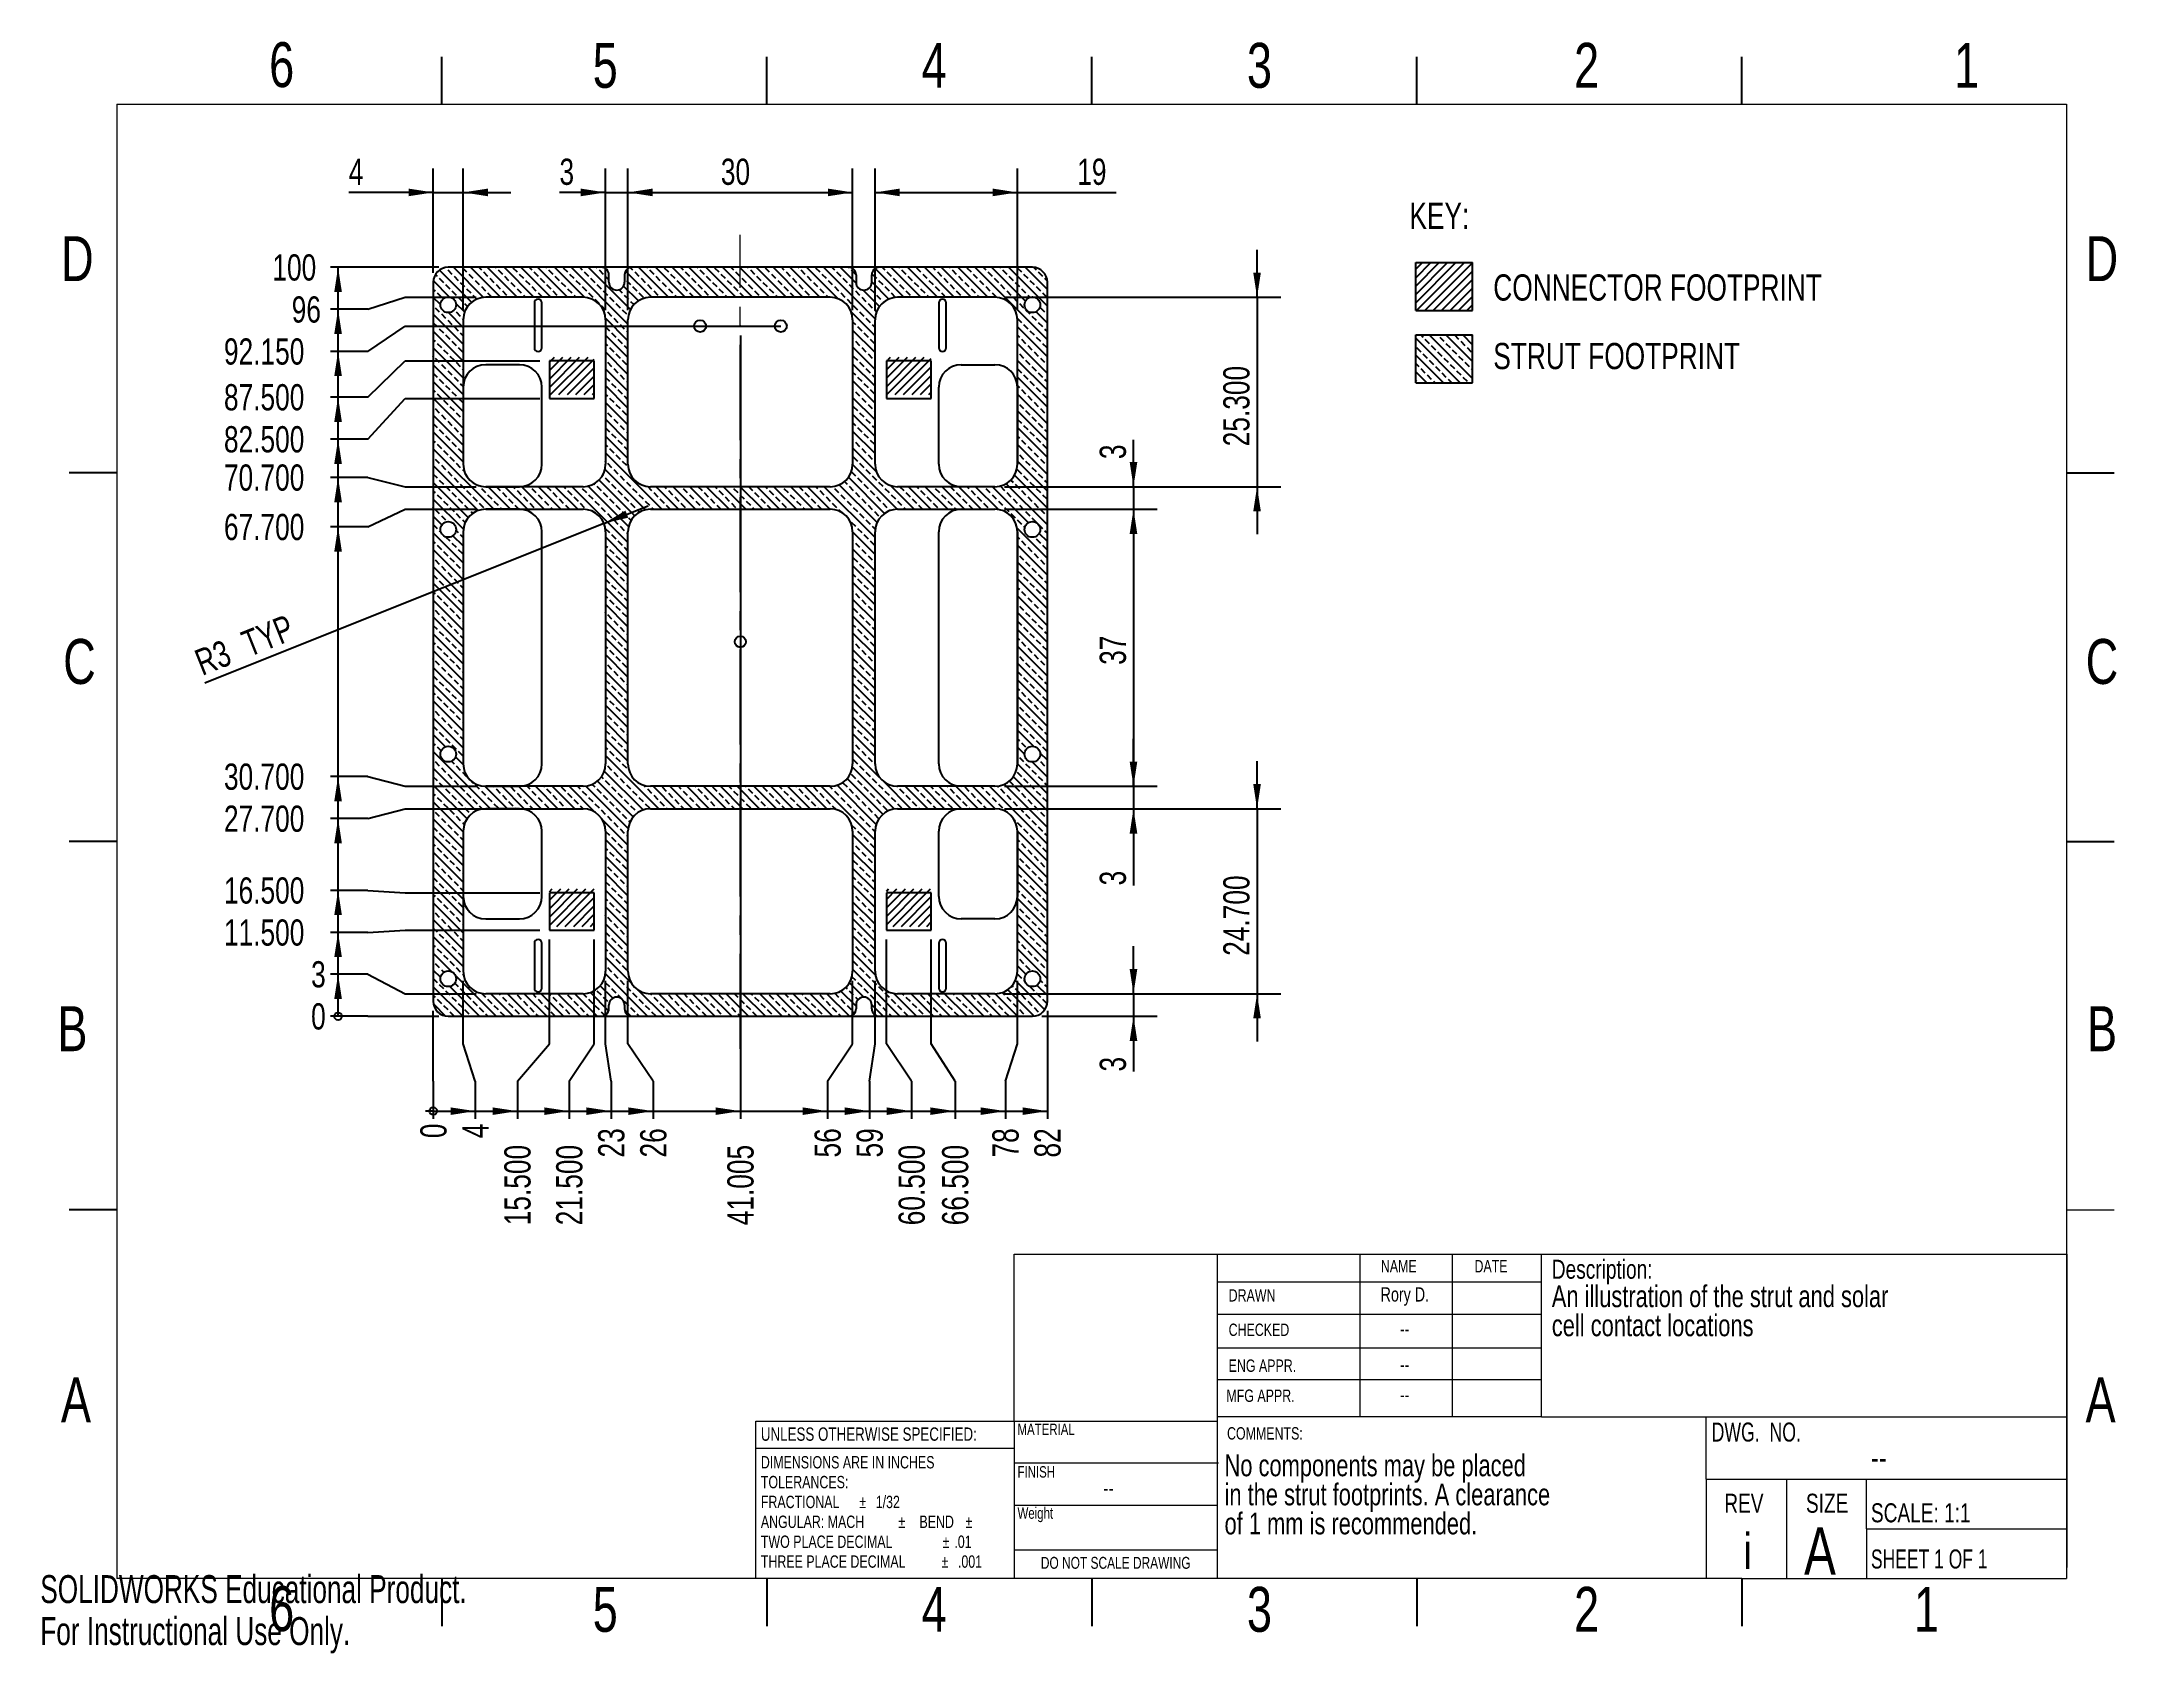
# Model space of a CAD drawing. Header units: millimetres. Extents: x 0 to 277, y 0 to 215.
import ezdxf

# ---------------------------------------------------------------- set-up
doc = ezdxf.new("R2010")
doc.units = ezdxf.units.MM
doc.header["$PDSIZE"] = -1
doc.linetypes.add('CENTERX2', pattern=[20.32, 12.7, -2.54, 2.54, -2.54])
doc.layers.add('FORMAT', color=7, linetype='Continuous')
doc.styles.add('SLDTEXTSTYLE0', font='TXT', dxfattribs={"width": 0.75})
doc.styles.add('SLDTEXTSTYLE1', font='TXT', dxfattribs={"width": 0.694444})
doc.styles.add('SLDTEXTSTYLE2', font='TXT', dxfattribs={"width": 0.6875})
doc.styles.add('SLDTEXTSTYLE3', font='TXT', dxfattribs={"width": 0.7})
doc.dimstyles.new('SLDDIMSTYLE0', dxfattribs={"dimtxt": 3.5, "dimasz": 0.338667, "dimexe": 0, "dimexo": 0.0625, "dimgap": 0.875, "dimtad": 0, "dimtih": 1, "dimtoh": 1, "dimdec": 3, "dimrnd": 1e-09, "dimdsep": 46, "dimtxsty": 'SLDTEXTSTYLE0', "dimblk1": 'ORIGIN', "dimblk2": 'ORIGIN', "dimsah": 1, "dimcen": 0.09, "dimadec": 0, "dimazin": 2, "dimtfac": 1, "dimtdec": 3, "dimtofl": 0, "dimtmove": 0, "dimatfit": 3, "dimldrblk": 'ORIGIN', "dimfxl": 1, "dimfrac": 2, "dimtolj": 1, "dimtzin": 12, "dimarcsym": 0})
doc.dimstyles.new('SLDDIMSTYLE1', dxfattribs={"dimtxt": 3.5, "dimasz": 3.302, "dimexe": 0, "dimexo": 0.0625, "dimgap": 0.875, "dimtad": 0, "dimtih": 1, "dimtoh": 1, "dimdec": 3, "dimrnd": 1e-09, "dimzin": 12, "dimdsep": 46, "dimtxsty": 'SLDTEXTSTYLE0', "dimsah": 1, "dimcen": 0.09, "dimadec": 0, "dimazin": 3, "dimtfac": 1, "dimtdec": 3, "dimtofl": 0, "dimtmove": 0, "dimatfit": 3, "dimfxl": 1, "dimfrac": 2, "dimtolj": 1, "dimtzin": 12, "dimarcsym": 0})
doc.dimstyles.new('SLDDIMSTYLE2', dxfattribs={"dimtxt": 3.5, "dimasz": 3.302, "dimexe": 0, "dimexo": 0.0625, "dimgap": 0.875, "dimtad": 0, "dimtih": 1, "dimtoh": 1, "dimdec": 3, "dimrnd": 1e-09, "dimzin": 4, "dimdsep": 46, "dimtxsty": 'SLDTEXTSTYLE0', "dimsah": 1, "dimcen": 0.09, "dimadec": 0, "dimazin": 1, "dimtfac": 1, "dimtdec": 3, "dimtofl": 0, "dimtmove": 0, "dimatfit": 3, "dimfxl": 1, "dimfrac": 2, "dimtolj": 1, "dimtzin": 12, "dimarcsym": 0})
doc.dimstyles.new('SLDDIMSTYLE3', dxfattribs={"dimtxt": 3.5, "dimasz": 3.302, "dimexe": 0, "dimexo": 0.0625, "dimgap": 0.875, "dimtad": 1, "dimdec": 3, "dimrnd": 1e-09, "dimzin": 12, "dimdsep": 46, "dimtxsty": 'SLDTEXTSTYLE0', "dimsah": 1, "dimcen": 0.09, "dimadec": 0, "dimazin": 3, "dimtfac": 1, "dimtdec": 3, "dimtmove": 0, "dimatfit": 0, "dimfxl": 1, "dimfrac": 2, "dimtolj": 1, "dimtzin": 12, "dimarcsym": 0})
doc.dimstyles.new('SLDDIMSTYLE4', dxfattribs={"dimtxt": 3.5, "dimasz": 3.302, "dimexe": 0, "dimexo": 0.0625, "dimgap": 0.875, "dimtad": 1, "dimdec": 3, "dimrnd": 1e-09, "dimzin": 12, "dimdsep": 46, "dimtxsty": 'SLDTEXTSTYLE0', "dimsah": 1, "dimcen": 0.09, "dimadec": 0, "dimazin": 3, "dimtfac": 1, "dimtdec": 3, "dimtofl": 0, "dimtmove": 0, "dimatfit": 3, "dimfxl": 1, "dimfrac": 2, "dimtolj": 1, "dimtzin": 12, "dimarcsym": 0})
doc.dimstyles.new('SLDDIMSTYLE5', dxfattribs={"dimtxt": 3.5, "dimasz": 3.302, "dimexe": 0, "dimexo": 0.0625, "dimgap": 0.875, "dimtad": 1, "dimdec": 3, "dimrnd": 1e-09, "dimzin": 4, "dimdsep": 46, "dimtxsty": 'SLDTEXTSTYLE0', "dimsah": 1, "dimcen": 0.09, "dimadec": 0, "dimazin": 1, "dimtfac": 1, "dimtdec": 3, "dimtmove": 0, "dimatfit": 0, "dimfxl": 1, "dimfrac": 2, "dimtolj": 1, "dimtzin": 12, "dimarcsym": 0})
doc.dimstyles.new('SLDDIMSTYLE6', dxfattribs={"dimtxt": 3.5, "dimasz": 3.302, "dimexe": 0, "dimexo": 0.0625, "dimgap": 0.875, "dimtad": 1, "dimdec": 3, "dimrnd": 1e-09, "dimzin": 12, "dimdsep": 46, "dimtxsty": 'SLDTEXTSTYLE0', "dimsah": 1, "dimcen": 0, "dimadec": 0, "dimazin": 3, "dimtfac": 1, "dimtdec": 3, "dimtofl": 0, "dimtmove": 1, "dimatfit": 3, "dimfxl": 1, "dimfrac": 2, "dimtolj": 1, "dimtzin": 12, "dimarcsym": 0})

msp = doc.modelspace()

# ---------------------------------------------------------------- texts
at = {"color": 7, "linetype": 'Continuous', "lineweight": 0}
for s, insert, char_height, attachment_point, style in [('Description:', (201.8305, 52.5321), 2.54, 1, 'SLDTEXTSTYLE0'), ('NAME', (178.9997, 52.4895), 1.651, 1, 'SLDTEXTSTYLE0'), ('DATE', (191.5042, 52.4895), 1.651, 1, 'SLDTEXTSTYLE0'), ('DRAWN', (158.6769, 48.5969), 1.651, 1, 'SLDTEXTSTYLE0'), ('Rory D.', (182.2047, 48.8538), 1.905, 2, 'SLDTEXTSTYLE0'), ('CHECKED', (158.6769, 44.0036), 1.651, 1, 'SLDTEXTSTYLE0'), ('--', (182.1763, 44.2605), 1.905, 2, 'SLDTEXTSTYLE0'), ('ENG APPR.', (158.6769, 39.2121), 1.651, 1, 'SLDTEXTSTYLE0'), ('--', (182.1763, 39.4689), 1.905, 2, 'SLDTEXTSTYLE0'), ('MFG APPR.', (158.3791, 35.1999), 1.651, 1, 'SLDTEXTSTYLE0'), ('--', (182.1763, 35.4567), 1.905, 2, 'SLDTEXTSTYLE0'), ('MATERIAL', (130.4845, 30.649), 1.524, 1, 'SLDTEXTSTYLE0'), ('DWG.  NO.', (223.1671, 30.7906), 2.54, 1, 'SLDTEXTSTYLE1'), ('UNLESS OTHERWISE SPECIFIED:', (96.2139, 30.1343), 1.778, 1, 'SLDTEXTSTYLE0'), ('COMMENTS:', (158.461, 30.1732), 1.651, 1, 'SLDTEXTSTYLE0'), ('FINISH', (130.4845, 24.9673), 1.524, 1, 'SLDTEXTSTYLE0'), ('--', (244.4383, 27.7012), 3.175, 1, 'SLDTEXTSTYLE0'), ('Weight', (130.4845, 19.465), 1.524, 1, 'SLDTEXTSTYLE0'), ('--', (142.6396, 23.1014), 2.11667, 2, 'SLDTEXTSTYLE0'), ('REV', (224.8586, 21.2864), 2.54, 1, 'SLDTEXTSTYLE0'), ('SIZE', (235.7627, 21.2864), 2.54, 1, 'SLDTEXTSTYLE0'), ('SCALE: 1:1', (244.442, 20.0101), 2.54, 1, 'SLDTEXTSTYLE0'), ('A', (235.5143, 16.8107), 6.35, 1, 'SLDTEXTSTYLE0'), ('i', (227.9822, 16.0107), 4.7625, 2, 'SLDTEXTSTYLE0'), ('SHEET 1 OF 1', (244.442, 13.8425), 2.54, 1, 'SLDTEXTSTYLE2'), ('DO NOT SCALE DRAWING', (143.5975, 12.8528), 1.5875, 2, 'SLDTEXTSTYLE0')]:
    msp.add_mtext(s, dxfattribs=dict(at, insert=insert, char_height=char_height, attachment_point=attachment_point, style=style))
at = {"color": 7, "linetype": 'Continuous', "char_height": 3.73507, "attachment_point": 1, "style": 'SLDTEXTSTYLE3'}
for s, insert in [('SOLIDWORKS Educational Product.', (0, 10.4174)), ('For Instructional Use Only.', (0, 4.8148))]:
    msp.add_mtext(s, dxfattribs=dict(at, insert=insert))
at = {"layer": 'FORMAT', "color": 7, "char_height": 6, "attachment_point": 2, "style": 'SLDTEXTSTYLE0'}
for insert in [(32.2307, 215.1011), (32.2307, 8.9428)]:
    msp.add_mtext('6', dxfattribs=dict(at, insert=insert))
at = {"layer": 'FORMAT', "style": 'SLDTEXTSTYLE0'}
for s, insert, char_height, attachment_point in [('5', (75.4359, 215.0076), 6, 2), ('4', (119.3458, 215.0076), 6, 2), ('3', (162.7924, 215.0076), 6, 2), ('2', (206.4755, 215.0076), 6, 2), ('1', (257.2206, 215.0076), 6, 2), ('KEY:', (182.8084, 193.6775), 3.5, 1), ('D', (4.9479, 189.1938), 6, 2), ('D', (275.2818, 189.1938), 6, 2), ('CONNECTOR FOOTPRINT', (194.013, 184.0993), 3.5, 1), ('STRUT FOOTPRINT', (194.013, 174.9438), 3.5, 1), ('C', (5.2292, 135.4112), 6, 2), ('C', (275.2881, 135.4112), 6, 2), ('B', (4.2917, 86.3733), 6, 2), ('B', (275.3047, 86.3733), 6, 2), ('A', (4.7604, 36.8282), 6, 2), ('A', (275.111, 36.8282), 6, 2), ('5', (75.4359, 8.8493), 6, 2), ('4', (119.3458, 8.8493), 6, 2), ('3', (162.7924, 8.8493), 6, 2), ('2', (206.4755, 8.8493), 6, 2), ('1', (251.8561, 8.8493), 6, 2)]:
    msp.add_mtext(s, dxfattribs=dict(at, insert=insert, char_height=char_height, attachment_point=attachment_point))

# ---------------------------------------------------------------- blocks, each defined once
blk = doc.blocks.new('SW_NOTE_0')
at = {"color": 0, "linetype": 'Continuous', "lineweight": 0, "char_height": 1.651, "attachment_point": 1, "style": 'SLDTEXTSTYLE0'}
for s, insert in [('DIMENSIONS ARE IN INCHES', (0, 2.13)), ('TOLERANCES:', (0, -0.52)), ('FRACTIONAL', (0, -3.17)), ('%%p', (13.15, -3.17)), ('1/32', (15.34, -3.17)), ('ANGULAR: MACH', (0, -5.82)), ('%%p', (18.37, -5.82)), ('BEND', (21.18, -5.82)), ('%%p', (27.33, -5.82)), ('TWO PLACE DECIMAL', (0, -8.48)), ('%%p', (24.27, -8.48)), ('.01', (25.84, -8.48)), ('THREE PLACE DECIMAL', (0, -11.13)), ('%%p', (24.12, -11.13)), ('.001', (26.32, -11.13))]:
    blk.add_mtext(s, dxfattribs=dict(at, insert=insert))
blk = doc.blocks.new('SW_NOTE_1')
at = {"color": 0, "linetype": 'Continuous', "lineweight": 0, "char_height": 2.9104, "attachment_point": 1, "style": 'SLDTEXTSTYLE0'}
for s, insert in [('An illustration of the strut and solar', (0, 3.75)), ('cell contact locations', (0, -0.13))]:
    blk.add_mtext(s, dxfattribs=dict(at, insert=insert))
blk = doc.blocks.new('SW_NOTE_2')
at = {"layer": 'FORMAT', "color": 0, "char_height": 2.9104, "attachment_point": 1, "style": 'SLDTEXTSTYLE0'}
for s, insert in [('No components may be placed', (0, 3.75)), ('in the strut footprints. A clearance', (0, -0.13)), ('of 1 mm is recommended.', (0, -4.01))]:
    blk.add_mtext(s, dxfattribs=dict(at, insert=insert))
blk = doc.blocks.new('_ORIGIN')
at = {"color": 0, "linetype": 'ByBlock', "lineweight": -2}
blk.add_line((0, 0), (-1, 0), dxfattribs=at)
blk.add_circle((0, 0), 0.5, dxfattribs=at)
blk = doc.blocks.new('_D')
at = {"layer": 'FORMAT'}
for p, q in [((52.47, 81.35), (52.47, 85.77)), ((52.47, 76.35), (52.47, 81.35)), ((52.47, 76.35), (52.47, 71.35))]:
    blk.add_line(p, q, dxfattribs=at)
at = {"layer": 'FORMAT', "xscale": 1.016, "yscale": 1.016}
blk.add_blockref('_ORIGIN', (52.47, 72.37), dxfattribs=at)
at = {"layer": 'FORMAT', "insert": (50.74, 68.76), "char_height": 3.5, "attachment_point": 1, "rotation": 90, "style": 'SLDTEXTSTYLE0'}
blk.add_mtext('0', dxfattribs=at)
blk = doc.blocks.new('_D_1')
at = {"layer": 'FORMAT'}
for p, q in [((56.47, 81.35), (56.47, 89.77)), ((58.08, 76.35), (56.47, 81.35)), ((58.08, 76.35), (58.08, 71.35)), ((52.47, 72.37), (58.08, 72.37))]:
    blk.add_line(p, q, dxfattribs=at)
blk.add_solid([(58.08, 72.37), (54.78, 72.87), (54.78, 71.86)], dxfattribs=at)
at = {"layer": 'FORMAT', "insert": (56.35, 68.76), "char_height": 3.5, "attachment_point": 1, "rotation": 90, "style": 'SLDTEXTSTYLE0'}
blk.add_mtext('4', dxfattribs=at)
blk = doc.blocks.new('_D_2')
at = {"layer": 'FORMAT'}
for p, q in [((67.97, 81.35), (67.97, 95.27)), ((63.7, 76.35), (67.97, 81.35)), ((63.7, 76.35), (63.7, 71.35)), ((58.08, 72.37), (63.7, 72.37))]:
    blk.add_line(p, q, dxfattribs=at)
blk.add_solid([(63.7, 72.37), (60.39, 72.87), (60.39, 71.86)], dxfattribs=at)
at = {"layer": 'FORMAT', "insert": (61.96, 57.13), "char_height": 3.5, "attachment_point": 1, "rotation": 90, "style": 'SLDTEXTSTYLE0'}
blk.add_mtext('15.500', dxfattribs=at)
blk = doc.blocks.new('_D_3')
at = {"layer": 'FORMAT'}
for p, q in [((73.97, 81.35), (73.97, 95.27)), ((70.61, 76.35), (73.97, 81.35)), ((70.61, 76.35), (70.61, 71.35)), ((63.7, 72.37), (70.61, 72.37))]:
    blk.add_line(p, q, dxfattribs=at)
blk.add_solid([(70.61, 72.37), (67.31, 72.87), (67.31, 71.86)], dxfattribs=at)
at = {"layer": 'FORMAT', "insert": (68.88, 57.13), "char_height": 3.5, "attachment_point": 1, "rotation": 90, "style": 'SLDTEXTSTYLE0'}
blk.add_mtext('21.500', dxfattribs=at)
blk = doc.blocks.new('_D_4')
at = {"layer": 'FORMAT'}
for p, q in [((75.47, 81.35), (75.47, 89.77)), ((76.22, 76.35), (75.47, 81.35)), ((76.22, 76.35), (76.22, 71.35)), ((70.61, 72.37), (76.22, 72.37))]:
    blk.add_line(p, q, dxfattribs=at)
blk.add_solid([(76.22, 72.37), (72.92, 72.87), (72.92, 71.86)], dxfattribs=at)
at = {"layer": 'FORMAT', "insert": (74.49, 66.18), "char_height": 3.5, "attachment_point": 1, "rotation": 90, "style": 'SLDTEXTSTYLE0'}
blk.add_mtext('23', dxfattribs=at)
blk = doc.blocks.new('_D_5')
at = {"layer": 'FORMAT'}
for p, q in [((78.47, 81.35), (78.47, 89.77)), ((81.83, 76.35), (78.47, 81.35)), ((81.83, 76.35), (81.83, 71.35)), ((76.22, 72.37), (81.83, 72.37))]:
    blk.add_line(p, q, dxfattribs=at)
blk.add_solid([(81.83, 72.37), (78.53, 72.87), (78.53, 71.86)], dxfattribs=at)
at = {"layer": 'FORMAT', "insert": (80.1, 66.18), "char_height": 3.5, "attachment_point": 1, "rotation": 90, "style": 'SLDTEXTSTYLE0'}
blk.add_mtext('26', dxfattribs=at)
blk = doc.blocks.new('_D_6')
at = {"layer": 'FORMAT'}
for p, q in [((93.48, 175.92), (93.48, 71.35)), ((81.83, 72.37), (93.48, 72.37))]:
    blk.add_line(p, q, dxfattribs=at)
blk.add_solid([(93.48, 72.37), (90.17, 72.87), (90.17, 71.86)], dxfattribs=at)
at = {"layer": 'FORMAT', "insert": (91.74, 57.13), "char_height": 3.5, "attachment_point": 1, "rotation": 90, "style": 'SLDTEXTSTYLE0'}
blk.add_mtext('41.005', dxfattribs=at)
blk = doc.blocks.new('_D_7')
at = {"layer": 'FORMAT'}
for p, q in [((108.47, 81.35), (108.47, 89.77)), ((105.11, 76.35), (108.47, 81.35)), ((105.11, 76.35), (105.11, 71.35)), ((93.48, 72.37), (105.11, 72.37))]:
    blk.add_line(p, q, dxfattribs=at)
blk.add_solid([(105.11, 72.37), (101.81, 72.87), (101.81, 71.86)], dxfattribs=at)
at = {"layer": 'FORMAT', "insert": (103.38, 66.18), "char_height": 3.5, "attachment_point": 1, "rotation": 90, "style": 'SLDTEXTSTYLE0'}
blk.add_mtext('56', dxfattribs=at)
blk = doc.blocks.new('_D_8')
at = {"layer": 'FORMAT'}
for p, q in [((111.47, 81.35), (111.47, 89.77)), ((110.72, 76.35), (111.47, 81.35)), ((110.72, 76.35), (110.72, 71.35)), ((105.11, 72.37), (110.72, 72.37))]:
    blk.add_line(p, q, dxfattribs=at)
blk.add_solid([(110.72, 72.37), (107.42, 72.87), (107.42, 71.86)], dxfattribs=at)
at = {"layer": 'FORMAT', "insert": (108.99, 66.18), "char_height": 3.5, "attachment_point": 1, "rotation": 90, "style": 'SLDTEXTSTYLE0'}
blk.add_mtext('59', dxfattribs=at)
blk = doc.blocks.new('_D_9')
at = {"layer": 'FORMAT'}
for p, q in [((112.97, 81.35), (112.97, 95.27)), ((116.33, 76.35), (112.97, 81.35)), ((116.33, 76.35), (116.33, 71.35)), ((110.72, 72.37), (116.33, 72.37))]:
    blk.add_line(p, q, dxfattribs=at)
blk.add_solid([(116.33, 72.37), (113.03, 72.87), (113.03, 71.86)], dxfattribs=at)
at = {"layer": 'FORMAT', "insert": (114.6, 57.13), "char_height": 3.5, "attachment_point": 1, "rotation": 90, "style": 'SLDTEXTSTYLE0'}
blk.add_mtext('60.500', dxfattribs=at)
blk = doc.blocks.new('_D_10')
at = {"layer": 'FORMAT'}
for p, q in [((118.97, 81.35), (118.97, 95.27)), ((122.14, 76.35), (118.97, 81.35)), ((122.14, 76.35), (122.14, 71.35)), ((116.33, 72.37), (122.14, 72.37))]:
    blk.add_line(p, q, dxfattribs=at)
blk.add_solid([(122.14, 72.37), (118.84, 72.87), (118.84, 71.86)], dxfattribs=at)
at = {"layer": 'FORMAT', "insert": (120.41, 57.13), "char_height": 3.5, "attachment_point": 1, "rotation": 90, "style": 'SLDTEXTSTYLE0'}
blk.add_mtext('66.500', dxfattribs=at)
blk = doc.blocks.new('_D_11')
at = {"layer": 'FORMAT'}
for p, q in [((130.47, 81.35), (130.47, 89.77)), ((128.86, 76.35), (130.47, 81.35)), ((128.86, 76.35), (128.86, 71.35)), ((122.14, 72.37), (128.86, 72.37))]:
    blk.add_line(p, q, dxfattribs=at)
blk.add_solid([(128.86, 72.37), (125.56, 72.87), (125.56, 71.86)], dxfattribs=at)
at = {"layer": 'FORMAT', "insert": (127.13, 66.18), "char_height": 3.5, "attachment_point": 1, "rotation": 90, "style": 'SLDTEXTSTYLE0'}
blk.add_mtext('78', dxfattribs=at)
blk = doc.blocks.new('_D_12')
at = {"layer": 'FORMAT'}
for p, q in [((134.47, 85.77), (134.47, 71.35)), ((128.86, 72.37), (134.47, 72.37))]:
    blk.add_line(p, q, dxfattribs=at)
blk.add_solid([(134.47, 72.37), (131.17, 72.87), (131.17, 71.86)], dxfattribs=at)
at = {"layer": 'FORMAT', "insert": (132.74, 66.18), "char_height": 3.5, "attachment_point": 1, "rotation": 90, "style": 'SLDTEXTSTYLE0'}
blk.add_mtext('82', dxfattribs=at)
blk = doc.blocks.new('_D_13')
at = {"layer": 'FORMAT'}
for p, q in [((43.74, 85.04), (38.74, 85.04)), ((43.74, 85.04), (48.74, 85.04)), ((48.74, 85.04), (53.2, 85.04))]:
    blk.add_line(p, q, dxfattribs=at)
at = {"layer": 'FORMAT', "xscale": 1.016, "yscale": 1.016}
blk.add_blockref('_ORIGIN', (39.76, 85.04), dxfattribs=at)
at = {"layer": 'FORMAT', "insert": (36.16, 86.77), "char_height": 3.5, "attachment_point": 1, "style": 'SLDTEXTSTYLE0'}
blk.add_mtext('0', dxfattribs=at)
blk = doc.blocks.new('_D_14')
at = {"layer": 'FORMAT'}
for p, q in [((43.74, 90.65), (38.74, 90.65)), ((39.76, 85.04), (39.76, 90.65)), ((43.74, 90.65), (48.74, 88.04)), ((48.74, 88.04), (58.2, 88.04))]:
    blk.add_line(p, q, dxfattribs=at)
blk.add_solid([(39.76, 90.65), (39.25, 87.35), (40.27, 87.35)], dxfattribs=at)
at = {"layer": 'FORMAT', "insert": (36.16, 92.39), "char_height": 3.5, "attachment_point": 1, "style": 'SLDTEXTSTYLE0'}
blk.add_mtext('3', dxfattribs=at)
blk = doc.blocks.new('_D_15')
at = {"layer": 'FORMAT'}
for p, q in [((43.74, 96.23), (38.74, 96.23)), ((39.76, 90.65), (39.76, 96.23)), ((43.74, 96.23), (48.74, 96.54)), ((48.74, 96.54), (66.7, 96.54))]:
    blk.add_line(p, q, dxfattribs=at)
blk.add_solid([(39.76, 96.23), (39.25, 92.93), (40.27, 92.93)], dxfattribs=at)
at = {"layer": 'FORMAT', "insert": (24.52, 97.97), "char_height": 3.5, "attachment_point": 1, "style": 'SLDTEXTSTYLE0'}
blk.add_mtext('11.500', dxfattribs=at)
blk = doc.blocks.new('_D_16')
at = {"layer": 'FORMAT'}
for p, q in [((43.74, 101.85), (38.74, 101.85)), ((39.76, 96.23), (39.76, 101.85)), ((43.74, 101.85), (48.74, 101.54)), ((48.74, 101.54), (66.7, 101.54))]:
    blk.add_line(p, q, dxfattribs=at)
blk.add_solid([(39.76, 101.85), (39.25, 98.54), (40.27, 98.54)], dxfattribs=at)
at = {"layer": 'FORMAT', "insert": (24.52, 103.58), "char_height": 3.5, "attachment_point": 1, "style": 'SLDTEXTSTYLE0'}
blk.add_mtext('16.500', dxfattribs=at)
blk = doc.blocks.new('_D_17')
at = {"layer": 'FORMAT'}
for p, q in [((43.74, 111.43), (38.74, 111.43)), ((39.76, 101.85), (39.76, 111.43)), ((43.74, 111.43), (48.74, 112.74)), ((48.74, 112.74), (64.7, 112.74))]:
    blk.add_line(p, q, dxfattribs=at)
blk.add_solid([(39.76, 111.43), (39.25, 108.13), (40.27, 108.13)], dxfattribs=at)
at = {"layer": 'FORMAT', "insert": (24.52, 113.17), "char_height": 3.5, "attachment_point": 1, "style": 'SLDTEXTSTYLE0'}
blk.add_mtext('27.700', dxfattribs=at)
blk = doc.blocks.new('_D_18')
at = {"layer": 'FORMAT'}
for p, q in [((43.74, 117.05), (38.74, 117.05)), ((39.76, 111.43), (39.76, 117.05)), ((43.74, 117.05), (48.74, 115.74)), ((48.74, 115.74), (58.2, 115.74))]:
    blk.add_line(p, q, dxfattribs=at)
blk.add_solid([(39.76, 117.05), (39.25, 113.74), (40.27, 113.74)], dxfattribs=at)
at = {"layer": 'FORMAT', "insert": (24.52, 118.78), "char_height": 3.5, "attachment_point": 1, "style": 'SLDTEXTSTYLE0'}
blk.add_mtext('30.700', dxfattribs=at)
blk = doc.blocks.new('_D_19')
at = {"layer": 'FORMAT'}
for p, q in [((43.74, 150.39), (48.74, 152.74)), ((48.74, 152.74), (58.2, 152.74)), ((43.74, 150.39), (38.74, 150.39)), ((39.76, 117.05), (39.76, 150.39))]:
    blk.add_line(p, q, dxfattribs=at)
blk.add_solid([(39.76, 150.39), (39.25, 147.08), (40.27, 147.08)], dxfattribs=at)
at = {"layer": 'FORMAT', "insert": (24.52, 152.12), "char_height": 3.5, "attachment_point": 1, "style": 'SLDTEXTSTYLE0'}
blk.add_mtext('67.700', dxfattribs=at)
blk = doc.blocks.new('_D_20')
at = {"layer": 'FORMAT'}
for p, q in [((43.74, 156.98), (38.74, 156.98)), ((39.76, 150.39), (39.76, 156.98)), ((43.74, 156.98), (48.74, 155.74)), ((48.74, 155.74), (58.2, 155.74))]:
    blk.add_line(p, q, dxfattribs=at)
blk.add_solid([(39.76, 156.98), (39.25, 153.68), (40.27, 153.68)], dxfattribs=at)
at = {"layer": 'FORMAT', "insert": (24.52, 158.72), "char_height": 3.5, "attachment_point": 1, "style": 'SLDTEXTSTYLE0'}
blk.add_mtext('70.700', dxfattribs=at)
blk = doc.blocks.new('_D_21')
at = {"layer": 'FORMAT'}
for p, q in [((43.74, 162.09), (48.74, 167.54)), ((48.74, 167.54), (66.7, 167.54)), ((43.74, 162.09), (38.74, 162.09)), ((39.76, 156.98), (39.76, 162.09))]:
    blk.add_line(p, q, dxfattribs=at)
blk.add_solid([(39.76, 162.09), (39.25, 158.79), (40.27, 158.79)], dxfattribs=at)
at = {"layer": 'FORMAT', "insert": (24.52, 163.83), "char_height": 3.5, "attachment_point": 1, "style": 'SLDTEXTSTYLE0'}
blk.add_mtext('82.500', dxfattribs=at)
blk = doc.blocks.new('_D_22')
at = {"layer": 'FORMAT'}
for p, q in [((43.74, 167.71), (48.74, 172.54)), ((48.74, 172.54), (66.7, 172.54)), ((43.74, 167.71), (38.74, 167.71)), ((39.76, 162.09), (39.76, 167.71))]:
    blk.add_line(p, q, dxfattribs=at)
blk.add_solid([(39.76, 167.71), (39.25, 164.4), (40.27, 164.4)], dxfattribs=at)
at = {"layer": 'FORMAT', "insert": (24.52, 169.44), "char_height": 3.5, "attachment_point": 1, "style": 'SLDTEXTSTYLE0'}
blk.add_mtext('87.500', dxfattribs=at)
blk = doc.blocks.new('_D_23')
at = {"layer": 'FORMAT'}
for p, q in [((43.74, 173.82), (48.74, 177.19)), ((48.74, 177.19), (92.21, 177.19)), ((43.74, 173.82), (38.74, 173.82)), ((39.76, 167.71), (39.76, 173.82))]:
    blk.add_line(p, q, dxfattribs=at)
blk.add_solid([(39.76, 173.82), (39.25, 170.51), (40.27, 170.51)], dxfattribs=at)
at = {"layer": 'FORMAT', "insert": (24.52, 175.55), "char_height": 3.5, "attachment_point": 1, "style": 'SLDTEXTSTYLE0'}
blk.add_mtext('92.150', dxfattribs=at)
blk = doc.blocks.new('_D_24')
at = {"layer": 'FORMAT'}
for p, q in [((43.74, 179.43), (48.74, 181.04)), ((48.74, 181.04), (58.2, 181.04)), ((43.74, 179.43), (38.74, 179.43)), ((39.76, 173.82), (39.76, 179.43))]:
    blk.add_line(p, q, dxfattribs=at)
blk.add_solid([(39.76, 179.43), (39.25, 176.13), (40.27, 176.13)], dxfattribs=at)
at = {"layer": 'FORMAT', "insert": (33.57, 181.16), "char_height": 3.5, "attachment_point": 1, "style": 'SLDTEXTSTYLE0'}
blk.add_mtext('96', dxfattribs=at)
blk = doc.blocks.new('_D_25')
at = {"layer": 'FORMAT'}
for p, q in [((53.2, 185.04), (38.74, 185.04)), ((39.76, 179.43), (39.76, 185.04))]:
    blk.add_line(p, q, dxfattribs=at)
blk.add_solid([(39.76, 185.04), (39.25, 181.74), (40.27, 181.74)], dxfattribs=at)
at = {"layer": 'FORMAT', "insert": (30.99, 186.77), "char_height": 3.5, "attachment_point": 1, "style": 'SLDTEXTSTYLE0'}
blk.add_mtext('100', dxfattribs=at)
blk = doc.blocks.new('_D_26')
at = {"layer": 'FORMAT'}
for p, q in [((75.47, 179.31), (75.47, 198.22)), ((78.47, 179.31), (78.47, 198.22)), ((75.47, 195.04), (69.32, 195.04)), ((75.47, 195.04), (78.47, 195.04)), ((78.47, 195.04), (84.82, 195.04))]:
    blk.add_line(p, q, dxfattribs=at)
for points in [[(75.47, 195.04), (72.17, 195.55), (72.17, 194.53)], [(78.47, 195.04), (81.77, 194.53), (81.77, 195.55)]]:
    blk.add_solid(points, dxfattribs=at)
at = {"layer": 'FORMAT', "insert": (69.32, 199.55), "char_height": 3.5, "attachment_point": 1, "style": 'SLDTEXTSTYLE0'}
blk.add_mtext('3', dxfattribs=at)
blk = doc.blocks.new('_D_27')
at = {"layer": 'FORMAT'}
for p, q in [((78.47, 179.31), (78.47, 198.22)), ((108.47, 179.31), (108.47, 198.22)), ((78.47, 195.04), (108.47, 195.04))]:
    blk.add_line(p, q, dxfattribs=at)
for points in [[(78.47, 195.04), (81.77, 194.53), (81.77, 195.55)], [(108.47, 195.04), (105.17, 195.55), (105.17, 194.53)]]:
    blk.add_solid(points, dxfattribs=at)
at = {"layer": 'FORMAT', "insert": (90.87, 199.55), "char_height": 3.5, "attachment_point": 1, "style": 'SLDTEXTSTYLE0'}
blk.add_mtext('30', dxfattribs=at)
blk = doc.blocks.new('_D_28')
at = {"layer": 'FORMAT'}
for p, q in [((111.47, 179.31), (111.47, 198.22)), ((130.47, 179.31), (130.47, 198.22)), ((111.47, 195.04), (130.47, 195.04)), ((130.47, 195.04), (143.64, 195.04))]:
    blk.add_line(p, q, dxfattribs=at)
for points in [[(111.47, 195.04), (114.77, 194.53), (114.77, 195.55)], [(130.47, 195.04), (127.17, 195.55), (127.17, 194.53)]]:
    blk.add_solid(points, dxfattribs=at)
at = {"layer": 'FORMAT', "insert": (138.46, 199.55), "char_height": 3.5, "attachment_point": 1, "style": 'SLDTEXTSTYLE0'}
blk.add_mtext('19', dxfattribs=at)
blk = doc.blocks.new('_D_29')
at = {"layer": 'FORMAT'}
for p, q in [((162.47, 181.04), (162.47, 187.39)), ((128.74, 181.04), (165.65, 181.04)), ((162.47, 181.04), (162.47, 155.74)), ((128.74, 155.74), (165.65, 155.74)), ((162.47, 155.74), (162.47, 149.39))]:
    blk.add_line(p, q, dxfattribs=at)
for points in [[(162.47, 181.04), (162.98, 184.34), (161.96, 184.34)], [(162.47, 155.74), (161.96, 152.44), (162.98, 152.44)]]:
    blk.add_solid(points, dxfattribs=at)
at = {"layer": 'FORMAT', "insert": (157.96, 161.14), "char_height": 3.5, "attachment_point": 1, "rotation": 90, "style": 'SLDTEXTSTYLE0'}
blk.add_mtext('25.300', dxfattribs=at)
blk = doc.blocks.new('_D_30')
at = {"layer": 'FORMAT'}
for p, q in [((52.47, 184.31), (52.47, 198.22)), ((56.47, 179.31), (56.47, 198.22)), ((52.47, 195.04), (41.18, 195.04)), ((52.47, 195.04), (56.47, 195.04)), ((56.47, 195.04), (62.82, 195.04))]:
    blk.add_line(p, q, dxfattribs=at)
for points in [[(52.47, 195.04), (49.17, 195.55), (49.17, 194.53)], [(56.47, 195.04), (59.77, 194.53), (59.77, 195.55)]]:
    blk.add_solid(points, dxfattribs=at)
at = {"layer": 'FORMAT', "insert": (41.18, 199.55), "char_height": 3.5, "attachment_point": 1, "style": 'SLDTEXTSTYLE0'}
blk.add_mtext('4', dxfattribs=at)
blk = doc.blocks.new('_D_31')
at = {"layer": 'FORMAT'}
for p, q in [((145.97, 155.74), (145.97, 162.01)), ((128.74, 155.74), (149.15, 155.74)), ((145.97, 155.74), (145.97, 152.74)), ((128.74, 152.74), (149.15, 152.74)), ((145.97, 152.74), (145.97, 146.39))]:
    blk.add_line(p, q, dxfattribs=at)
for points in [[(145.97, 155.74), (146.48, 159.04), (145.46, 159.04)], [(145.97, 152.74), (145.46, 149.44), (146.48, 149.44)]]:
    blk.add_solid(points, dxfattribs=at)
at = {"layer": 'FORMAT', "insert": (141.46, 159.43), "char_height": 3.5, "attachment_point": 1, "rotation": 90, "style": 'SLDTEXTSTYLE0'}
blk.add_mtext('3', dxfattribs=at)
blk = doc.blocks.new('_D_32')
at = {"layer": 'FORMAT'}
for p, q in [((128.74, 152.74), (149.15, 152.74)), ((145.97, 152.74), (145.97, 115.74)), ((128.74, 115.74), (149.15, 115.74))]:
    blk.add_line(p, q, dxfattribs=at)
for points in [[(145.97, 152.74), (145.46, 149.44), (146.48, 149.44)], [(145.97, 115.74), (146.48, 119.04), (145.46, 119.04)]]:
    blk.add_solid(points, dxfattribs=at)
at = {"layer": 'FORMAT', "insert": (141.46, 131.96), "char_height": 3.5, "attachment_point": 1, "rotation": 90, "style": 'SLDTEXTSTYLE0'}
blk.add_mtext('37', dxfattribs=at)
blk = doc.blocks.new('_D_33')
at = {"layer": 'FORMAT'}
for p, q in [((145.97, 115.74), (145.97, 122.09)), ((128.74, 115.74), (149.15, 115.74)), ((145.97, 115.74), (145.97, 112.74)), ((128.74, 112.74), (149.15, 112.74)), ((145.97, 112.74), (145.97, 102.51))]:
    blk.add_line(p, q, dxfattribs=at)
for points in [[(145.97, 115.74), (146.48, 119.04), (145.46, 119.04)], [(145.97, 112.74), (145.46, 109.44), (146.48, 109.44)]]:
    blk.add_solid(points, dxfattribs=at)
at = {"layer": 'FORMAT', "insert": (141.46, 102.51), "char_height": 3.5, "attachment_point": 1, "rotation": 90, "style": 'SLDTEXTSTYLE0'}
blk.add_mtext('3', dxfattribs=at)
blk = doc.blocks.new('_D_34')
at = {"layer": 'FORMAT'}
for p, q in [((162.47, 112.74), (162.47, 119.09)), ((128.74, 112.74), (165.65, 112.74)), ((162.47, 112.74), (162.47, 88.04)), ((128.74, 88.04), (165.65, 88.04)), ((162.47, 88.04), (162.47, 81.69))]:
    blk.add_line(p, q, dxfattribs=at)
for points in [[(162.47, 112.74), (162.98, 116.04), (161.96, 116.04)], [(162.47, 88.04), (161.96, 84.74), (162.98, 84.74)]]:
    blk.add_solid(points, dxfattribs=at)
at = {"layer": 'FORMAT', "insert": (157.96, 93.11), "char_height": 3.5, "attachment_point": 1, "rotation": 90, "style": 'SLDTEXTSTYLE0'}
blk.add_mtext('24.700', dxfattribs=at)
blk = doc.blocks.new('_D_35')
at = {"layer": 'FORMAT'}
for p, q in [((145.97, 88.04), (145.97, 94.39)), ((128.74, 88.04), (149.15, 88.04)), ((145.97, 88.04), (145.97, 85.04)), ((133.74, 85.04), (149.15, 85.04)), ((145.97, 85.04), (145.97, 77.66))]:
    blk.add_line(p, q, dxfattribs=at)
for points in [[(145.97, 88.04), (146.48, 91.34), (145.46, 91.34)], [(145.97, 85.04), (145.46, 81.74), (146.48, 81.74)]]:
    blk.add_solid(points, dxfattribs=at)
at = {"layer": 'FORMAT', "insert": (141.46, 77.66), "char_height": 3.5, "attachment_point": 1, "rotation": 90, "style": 'SLDTEXTSTYLE0'}
blk.add_mtext('3', dxfattribs=at)
blk = doc.blocks.new('_D_36')
at = {"layer": 'FORMAT'}
for q in [(81.15, 153.21), (21.98, 129.53)]:
    blk.add_line((75.26, 150.85), q, dxfattribs=at)
blk.add_solid([(75.26, 150.85), (78.51, 151.61), (78.13, 152.55)], dxfattribs=at)
at = {"layer": 'FORMAT', "char_height": 3.5, "attachment_point": 1, "rotation": 21.8071, "style": 'SLDTEXTSTYLE0'}
for s, insert in [('TYP', (26.56, 136.22)), ('R3', (20.31, 133.72))]:
    blk.add_mtext(s, dxfattribs=dict(at, insert=insert))

# ---------------------------------------------------------------- dimensions: what is measured, and where the dimension line sits
at = {"layer": 'FORMAT'}
for base, p1, p2, dimstyle, picture, middle in [((56.4714, 195.0405), (52.4714, 183.0405), (56.4714, 178.0405), 'SLDDIMSTYLE3', '_D_30', (42.4714, 195.0405)), ((78.4714, 195.0405), (75.4714, 178.0405), (78.4714, 178.0405), 'SLDDIMSTYLE3', '_D_26', (70.6096, 195.0405)), ((108.4714, 195.0405), (78.4714, 178.0405), (108.4714, 178.0405), 'SLDDIMSTYLE4', '_D_27', (93.4578, 195.0405)), ((130.4714, 195.0405), (111.4714, 178.0405), (130.4714, 178.0405), 'SLDDIMSTYLE4', '_D_28', (141.0497, 195.0405))]:
    dim = msp.add_linear_dim(base=base, p1=p1, p2=p2, dimstyle=dimstyle, dxfattribs=at)
    dim.commit()
    dim.dimension.update_dxf_attribs({"geometry": picture, "text_midpoint": middle, "dimtype": 160})
for feature_location, offset, dtype, origin, dimstyle, picture, middle in [((54.4714, 185.0405), (-15.7275, 0), 0, (54.4714, 85.0405), 'SLDDIMSTYLE1', '_D_25', (34.8647, 185.0405)), ((59.4714, 181.0405), (-20.7275, -1.6118), 0, (54.4714, 85.0405), 'SLDDIMSTYLE1', '_D_24', (36.1578, 179.4286)), ((93.4764, 177.1905), (-54.7325, -3.3736), 0, (54.4714, 85.0405), 'SLDDIMSTYLE2', '_D_23', (31.6321, 173.8168)), ((93.4764, 177.1905), (0, -105.8397), 1, (52.4714, 87.0405), 'SLDDIMSTYLE1', '_D_6', (93.4764, 64.2389)), ((67.9714, 172.5405), (-29.2275, -4.8354), 0, (54.4714, 85.0405), 'SLDDIMSTYLE2', '_D_22', (31.6321, 167.705)), ((67.9714, 167.5405), (-29.2275, -5.4472), 0, (54.4714, 85.0405), 'SLDDIMSTYLE2', '_D_21', (31.6321, 162.0932)), ((59.4714, 155.7405), (-20.7275, 1.2409), 0, (54.4714, 85.0405), 'SLDDIMSTYLE2', '_D_20', (31.6321, 156.9814)), ((59.4714, 152.7405), (-20.7275, -2.3554), 0, (54.4714, 85.0405), 'SLDDIMSTYLE2', '_D_19', (31.6321, 150.3851)), ((59.4714, 115.7405), (-20.7275, 1.3059), 0, (54.4714, 85.0405), 'SLDDIMSTYLE2', '_D_18', (31.6321, 117.0464)), ((65.9714, 112.7405), (-27.2275, -1.3059), 0, (54.4714, 85.0405), 'SLDDIMSTYLE2', '_D_17', (31.6321, 111.4346)), ((67.9714, 101.5405), (-29.2275, 0.3059), 0, (54.4714, 85.0405), 'SLDDIMSTYLE2', '_D_16', (31.6321, 101.8464)), ((67.9714, 96.5405), (-29.2275, -0.3059), 0, (54.4714, 85.0405), 'SLDDIMSTYLE2', '_D_15', (31.6321, 96.2346)), ((67.9714, 96.5405), (-4.2764, -25.1897), 1, (52.4714, 87.0405), 'SLDDIMSTYLE2', '_D_2', (63.695, 64.2389)), ((73.9714, 96.5405), (-3.3618, -25.1897), 1, (52.4714, 87.0405), 'SLDDIMSTYLE2', '_D_3', (70.6096, 64.2389)), ((112.9714, 96.5405), (3.3618, -25.1897), 1, (52.4714, 87.0405), 'SLDDIMSTYLE2', '_D_9', (116.3332, 64.2389)), ((118.9714, 96.5405), (3.1677, -25.1897), 1, (52.4714, 87.0405), 'SLDDIMSTYLE2', '_D_10', (122.1391, 64.2389)), ((59.4714, 88.0405), (-20.7275, 2.6118), 0, (54.4714, 85.0405), 'SLDDIMSTYLE1', '_D_14', (37.4509, 90.6523)), ((56.4714, 91.0405), (1.6118, -19.6897), 1, (52.4714, 87.0405), 'SLDDIMSTYLE1', '_D_1', (58.0832, 70.0577)), ((75.4714, 91.0405), (0.75, -19.6897), 1, (52.4714, 87.0405), 'SLDDIMSTYLE1', '_D_4', (76.2214, 68.7646)), ((78.4714, 91.0405), (3.3618, -19.6897), 1, (52.4714, 87.0405), 'SLDDIMSTYLE1', '_D_5', (81.8332, 68.7646)), ((108.4714, 91.0405), (-3.3618, -19.6897), 1, (52.4714, 87.0405), 'SLDDIMSTYLE1', '_D_7', (105.1096, 68.7646)), ((111.4714, 91.0405), (-0.75, -19.6897), 1, (52.4714, 87.0405), 'SLDDIMSTYLE1', '_D_8', (110.7214, 68.7646)), ((130.4714, 91.0405), (-1.6118, -19.6897), 1, (52.4714, 87.0405), 'SLDDIMSTYLE1', '_D_11', (128.8596, 68.7646)), ((54.4713971978, 85.0404620691), (-15.7274828742, 0), 0, (54.4713971978, 85.0404620691), 'SLDDIMSTYLE0', '_D_13', (37.4508587268, 85.0404620691)), ((52.4713971978, 87.0404620691), (0, -15.6897146377), 1, (52.4713971978, 87.0404620691), 'SLDDIMSTYLE0', '_D', (52.4713971978, 70.0576918347)), ((134.4714, 87.0405), (0, -15.6897), 1, (52.4714, 87.0405), 'SLDDIMSTYLE1', '_D_12', (134.4714, 68.7646))]:
    dim = msp.add_ordinate_dim(feature_location=feature_location, offset=offset, dtype=dtype, origin=origin, dimstyle=dimstyle, dxfattribs=at)
    dim.commit()
    dim.dimension.update_dxf_attribs({"geometry": picture, "text_midpoint": middle})
for base, p1, p2, dimstyle, picture, middle in [((162.4714, 155.7405), (127.4714, 181.0405), (127.4714, 155.7405), 'SLDDIMSTYLE5', '_D_29', (162.4714, 168.2505)), ((145.9714, 152.7405), (127.4714, 155.7405), (127.4714, 152.7405), 'SLDDIMSTYLE3', '_D_31', (145.9714, 160.7201)), ((145.9714, 115.7405), (127.4714, 152.7405), (127.4714, 115.7405), 'SLDDIMSTYLE4', '_D_32', (145.9714, 134.5459)), ((145.9714, 112.7405), (127.4714, 115.7405), (127.4714, 112.7405), 'SLDDIMSTYLE3', '_D_33', (145.9714, 103.8044)), ((162.4714, 88.0405), (127.4714, 112.7405), (127.4714, 88.0405), 'SLDDIMSTYLE5', '_D_34', (162.4714, 100.2214)), ((145.9714, 85.0405), (127.4714, 88.0405), (132.4714, 85.0405), 'SLDDIMSTYLE3', '_D_35', (145.9714, 78.9547))]:
    dim = msp.add_linear_dim(base=base, p1=p1, p2=p2, angle=90, dimstyle=dimstyle, dxfattribs=at)
    dim.commit()
    dim.dimension.update_dxf_attribs({"geometry": picture, "text_midpoint": middle, "dimtype": 160})
dim = msp.add_radius_dim(center=(72.4714, 149.7405), mpoint=(75.2567, 150.8549), text='<> TYP', dimstyle='SLDDIMSTYLE6', dxfattribs=at)
dim.commit()
dim.dimension.update_dxf_attribs({"geometry": '_D_36', "text_midpoint": (28.5083, 132.1502), "dimtype": 164})

# ---------------------------------------------------------------- hatches: boundary and pattern name
at = {"layer": 'FORMAT'}
h = msp.add_hatch(dxfattribs=at)
h.set_pattern_fill('ANSI31', color=256, style=0)
h.paths.add_polyline_path([(183.6524, 185.6651), (191.2565, 185.6651), (191.2565, 179.2616), (183.6524, 179.2616)], flags=0)
h = msp.add_hatch(dxfattribs=at)
h.set_pattern_fill('ANSI31', color=256, style=0)
h.paths.add_polyline_path([(183.6524, 179.2616), (191.2565, 179.2616), (191.2565, 185.6651), (183.6524, 185.6651)], flags=0)
h = msp.add_hatch(dxfattribs=at)
h.set_pattern_fill('ANSI31', color=256, scale=0.25, style=0)
h.paths.add_polyline_path([(183.6524, 179.2616), (183.6524, 185.6651), (191.2565, 185.6651), (191.2565, 179.2616)], flags=0)
h = msp.add_hatch(dxfattribs=at)
h.set_pattern_fill('ANSI33', color=256, scale=0.25, angle=90, style=0)
edge = h.paths.add_edge_path(flags=0)
edge.add_line((111.0214, 86.5405), (111.0214, 86.0405))
edge.add_arc((112.0214, 86.0405), 1, 180, 270)
edge.add_line((112.0214, 85.0405), (132.4714, 85.0405))
edge.add_arc((132.4714, 87.0405), 2, 270, 360)
edge.add_line((134.4714, 87.0405), (134.4714, 183.0405))
edge.add_arc((132.4714, 183.0405), 2, 0, 90)
edge.add_line((132.4714, 185.0405), (112.0214, 185.0405))
edge.add_arc((112.0214, 184.0405), 1, 90, 180)
edge.add_line((111.0214, 184.0405), (111.0214, 183.0405))
edge.add_arc((109.9714, 183.0405), 1.05, 180, 360, ccw=False)
edge.add_line((108.9214, 183.0405), (108.9214, 184.0405))
edge.add_arc((107.9214, 184.0405), 1, 0, 90)
edge.add_line((107.9214, 185.0405), (79.0214, 185.0405))
edge.add_arc((79.0214, 184.0405), 1, 90, 180)
edge.add_line((78.0214, 184.0405), (78.0214, 183.0405))
edge.add_arc((76.9714, 183.0405), 1.05, 180, 360, ccw=False)
edge.add_line((75.9214, 183.0405), (75.9214, 184.0405))
edge.add_arc((74.9214, 184.0405), 1, 0, 90)
edge.add_line((74.9214, 185.0405), (54.4714, 185.0405))
edge.add_arc((54.4714, 183.0405), 2, 90, 180)
edge.add_line((52.4714, 183.0405), (52.4714, 87.0405))
edge.add_arc((54.4714, 87.0405), 2, 180, 270)
edge.add_line((54.4714, 85.0405), (74.9214, 85.0405))
edge.add_arc((74.9214, 86.0405), 1, 270, 360)
edge.add_line((75.9214, 86.0405), (75.9214, 86.5405))
edge.add_arc((76.9714, 86.5405), 1.05, 0, 180, ccw=False)
edge.add_line((78.0214, 86.5405), (78.0214, 86.0405))
edge.add_arc((79.0214, 86.0405), 1, 180, 270)
edge.add_line((79.0214, 85.0405), (107.9214, 85.0405))
edge.add_arc((107.9214, 86.0405), 1, 270, 360)
edge.add_line((108.9214, 86.0405), (108.9214, 86.5405))
edge.add_arc((109.9714, 86.5405), 1.05, 0, 180, ccw=False)
edge = h.paths.add_edge_path(flags=0)
edge.add_arc((72.4714, 91.0405), 3, 270, 360, ccw=False)
edge.add_line((72.4714, 88.0405), (59.4714, 88.0405))
edge.add_arc((59.4714, 91.0405), 3, 180, 270, ccw=False)
edge.add_line((56.4714, 91.0405), (56.4714, 101.0405))
edge.add_line((56.4714, 101.0405), (56.4714, 109.7405))
edge.add_arc((59.4714, 109.7405), 3, 90, 180, ccw=False)
edge.add_line((59.4714, 112.7405), (63.9714, 112.7405))
edge.add_line((63.9714, 112.7405), (72.4714, 112.7405))
edge.add_arc((72.4714, 109.7405), 3, 0, 90, ccw=False)
edge.add_line((75.4714, 109.7405), (75.4714, 91.0405))
edge = h.paths.add_edge_path(flags=0)
edge.add_arc((105.4714, 109.7405), 3, 0, 90, ccw=False)
edge.add_line((108.4714, 109.7405), (108.4714, 91.0405))
edge.add_arc((105.4714, 91.0405), 3, 270, 360, ccw=False)
edge.add_line((105.4714, 88.0405), (81.4714, 88.0405))
edge.add_arc((81.4714, 91.0405), 3, 180, 270, ccw=False)
edge.add_line((78.4714, 91.0405), (78.4714, 109.7405))
edge.add_arc((81.4714, 109.7405), 3, 90, 180, ccw=False)
edge.add_line((81.4714, 112.7405), (105.4714, 112.7405))
edge = h.paths.add_edge_path(flags=0)
edge.add_arc((114.4714, 109.7405), 3, 90, 180, ccw=False)
edge.add_line((114.4714, 112.7405), (122.9714, 112.7405))
edge.add_line((122.9714, 112.7405), (127.4714, 112.7405))
edge.add_arc((127.4714, 109.7405), 3, 0, 90, ccw=False)
edge.add_line((130.4714, 109.7405), (130.4714, 101.0405))
edge.add_line((130.4714, 101.0405), (130.4714, 91.0405))
edge.add_arc((127.4714, 91.0405), 3, 270, 360, ccw=False)
edge.add_line((127.4714, 88.0405), (114.4714, 88.0405))
edge.add_arc((114.4714, 91.0405), 3, 180, 270, ccw=False)
edge.add_line((111.4714, 91.0405), (111.4714, 109.7405))
edge = h.paths.add_edge_path(flags=0)
edge.add_arc((132.4714, 180.0405), 1.05, 0, 360)
edge = h.paths.add_edge_path(flags=0)
edge.add_arc((132.4714, 120.0405), 1.05, 0, 360)
edge = h.paths.add_edge_path(flags=0)
edge.add_arc((132.4714, 90.0405), 1.05, 0, 360)
edge = h.paths.add_edge_path(flags=0)
edge.add_arc((132.4714, 150.0405), 1.05, 0, 360)
edge = h.paths.add_edge_path(flags=0)
edge.add_arc((54.4714, 150.0405), 1.05, 0, 360)
edge = h.paths.add_edge_path(flags=0)
edge.add_arc((54.4714, 90.0405), 1.05, 0, 360)
edge = h.paths.add_edge_path(flags=0)
edge.add_arc((54.4714, 120.0405), 1.05, 0, 360)
edge = h.paths.add_edge_path(flags=0)
edge.add_arc((54.4714, 180.0405), 1.05, 0, 360)
edge = h.paths.add_edge_path(flags=0)
edge.add_arc((127.4714, 118.7405), 3, 270, 360, ccw=False)
edge.add_line((127.4714, 115.7405), (114.4714, 115.7405))
edge.add_arc((114.4714, 118.7405), 3, 180, 270, ccw=False)
edge.add_line((111.4714, 118.7405), (111.4714, 149.7405))
edge.add_arc((114.4714, 149.7405), 3, 90, 180, ccw=False)
edge.add_line((114.4714, 152.7405), (127.4714, 152.7405))
edge.add_arc((127.4714, 149.7405), 3, 0, 90, ccw=False)
edge.add_line((130.4714, 149.7405), (130.4714, 118.7405))
edge = h.paths.add_edge_path(flags=0)
edge.add_arc((114.4714, 178.0405), 3, 90, 180, ccw=False)
edge.add_line((114.4714, 181.0405), (120.0384, 181.0405))
edge.add_arc((120.4714, 180.7905), 0.5, 30, 150, ccw=False)
edge.add_line((120.9044, 181.0405), (127.4714, 181.0405))
edge.add_arc((127.4714, 178.0405), 3, 0, 90, ccw=False)
edge.add_line((130.4714, 178.0405), (130.4714, 158.7405))
edge.add_arc((127.4714, 158.7405), 3, 270, 360, ccw=False)
edge.add_line((127.4714, 155.7405), (114.4714, 155.7405))
edge.add_arc((114.4714, 158.7405), 3, 180, 270, ccw=False)
edge.add_line((111.4714, 158.7405), (111.4714, 178.0405))
edge = h.paths.add_edge_path(flags=0)
edge.add_arc((59.4714, 178.0405), 3, 90, 180, ccw=False)
edge.add_line((59.4714, 181.0405), (66.0384, 181.0405))
edge.add_arc((66.4714, 180.7905), 0.5, 30, 150, ccw=False)
edge.add_line((66.9044, 181.0405), (72.4714, 181.0405))
edge.add_arc((72.4714, 178.0405), 3, 0, 90, ccw=False)
edge.add_line((75.4714, 178.0405), (75.4714, 158.7405))
edge.add_arc((72.4714, 158.7405), 3, 270, 360, ccw=False)
edge.add_line((72.4714, 155.7405), (63.9714, 155.7405))
edge.add_line((63.9714, 155.7405), (59.4714, 155.7405))
edge.add_arc((59.4714, 158.7405), 3, 180, 270, ccw=False)
edge.add_line((56.4714, 158.7405), (56.4714, 169.0405))
edge.add_line((56.4714, 169.0405), (56.4714, 178.0405))
edge = h.paths.add_edge_path(flags=0)
edge.add_arc((81.4714, 158.7405), 3, 180, 270, ccw=False)
edge.add_line((78.4714, 158.7405), (78.4714, 178.0405))
edge.add_arc((81.4714, 178.0405), 3, 90, 180, ccw=False)
edge.add_line((81.4714, 181.0405), (105.4714, 181.0405))
edge.add_arc((105.4714, 178.0405), 3, 0, 90, ccw=False)
edge.add_line((108.4714, 178.0405), (108.4714, 158.7405))
edge.add_arc((105.4714, 158.7405), 3, 270, 360, ccw=False)
edge.add_line((105.4714, 155.7405), (81.4714, 155.7405))
edge = h.paths.add_edge_path(flags=0)
edge.add_arc((105.4714, 149.7405), 3, 0, 90, ccw=False)
edge.add_line((108.4714, 149.7405), (108.4714, 118.7405))
edge.add_arc((105.4714, 118.7405), 3, 270, 360, ccw=False)
edge.add_line((105.4714, 115.7405), (81.4714, 115.7405))
edge.add_arc((81.4714, 118.7405), 3, 180, 270, ccw=False)
edge.add_line((78.4714, 118.7405), (78.4714, 149.7405))
edge.add_arc((81.4714, 149.7405), 3, 90, 180, ccw=False)
edge.add_line((81.4714, 152.7405), (105.4714, 152.7405))
edge = h.paths.add_edge_path(flags=0)
edge.add_arc((72.4714, 149.7405), 3, 0, 90, ccw=False)
edge.add_line((75.4714, 149.7405), (75.4714, 118.7405))
edge.add_arc((72.4714, 118.7405), 3, 270, 360, ccw=False)
edge.add_line((72.4714, 115.7405), (63.9714, 115.7405))
edge.add_line((63.9714, 115.7405), (59.4714, 115.7405))
edge.add_arc((59.4714, 118.7405), 3, 180, 270, ccw=False)
edge.add_line((56.4714, 118.7405), (56.4714, 149.7405))
edge.add_arc((59.4714, 149.7405), 3, 90, 180, ccw=False)
edge.add_line((59.4714, 152.7405), (63.9714, 152.7405))
edge.add_line((63.9714, 152.7405), (72.4714, 152.7405))
h = msp.add_hatch(dxfattribs=at)
h.set_pattern_fill('ANSI33', color=256, scale=0.25, angle=90, style=0)
h.paths.add_polyline_path([(183.6524, 169.6025), (191.2565, 169.6025), (191.2565, 176.006), (183.6524, 176.006)], flags=0)
h = msp.add_hatch(dxfattribs=at)
h.set_pattern_fill('ANSI31', color=256, scale=0.25, style=0)
h.paths.add_polyline_path([(73.9714, 168.0405), (73.9714, 173.0405), (67.9714, 173.0405), (67.9714, 168.0405)], flags=0)
h = msp.add_hatch(dxfattribs=at)
h.set_pattern_fill('ANSI31', color=256, scale=0.25, style=0)
h.paths.add_polyline_path([(112.9714, 168.0405), (118.9714, 168.0405), (118.9714, 173.0405), (112.9714, 173.0405)], flags=0)
h = msp.add_hatch(dxfattribs=at)
h.set_pattern_fill('ANSI31', color=256, scale=0.25, style=0)
h.paths.add_polyline_path([(67.9714, 97.0405), (73.9714, 97.0405), (73.9714, 102.0405), (67.9714, 102.0405)], flags=0)
h = msp.add_hatch(dxfattribs=at)
h.set_pattern_fill('ANSI31', color=256, scale=0.25, style=0)
h.paths.add_polyline_path([(112.9714, 97.0405), (118.9714, 97.0405), (118.9714, 102.0405), (112.9714, 102.0405)], flags=0)

# ---------------------------------------------------------------- linework, layer by layer
at = {"color": 7, "linetype": 'Continuous'}
for p, q in [((53.6168, 206.8145), (53.6168, 213.1645)), ((97.0084, 206.8145), (97.0084, 213.1645)), ((140.4001, 206.8145), (140.4001, 213.1645)), ((183.7918, 206.8145), (183.7918, 213.1645)), ((227.1834, 206.8145), (227.1834, 213.1645)), ((10.2251, 157.602), (3.8751, 157.602)), ((270.5751, 157.602), (276.9251, 157.602)), ((10.2251, 108.3895), (3.8751, 108.3895)), ((270.5751, 108.3895), (276.9251, 108.3895)), ((10.2251, 59.177), (3.8751, 59.177)), ((53.6168, 9.9645), (53.6168, 3.6145)), ((97.0084, 9.9645), (97.0084, 3.6145)), ((140.4001, 9.9645), (140.4001, 3.6145)), ((183.7918, 9.9645), (183.7918, 3.6145)), ((227.1834, 9.9645), (227.1834, 3.6145))]:
    msp.add_line(p, q, dxfattribs=at)
at = {"color": 7, "linetype": 'Continuous', "lineweight": 18}
for p, q in [((10.2251, 206.8145), (10.2251, 9.9645)), ((10.2251, 206.8145), (270.5751, 206.8145)), ((270.5751, 206.8145), (270.5751, 9.9645)), ((270.5751, 157.602), (276.9251, 157.602)), ((270.5751, 59.177), (276.9251, 59.177)), ((130.0224, 30.9848), (130.0224, 53.2565)), ((130.0224, 53.2565), (157.1589, 53.2565)), ((157.1589, 53.2565), (270.6055, 53.2565)), ((157.1589, 53.2565), (157.1589, 9.9645)), ((176.1929, 53.2565), (176.1929, 31.54)), ((188.5423, 53.2565), (188.5423, 31.54)), ((200.468, 31.54), (200.468, 53.2565)), ((270.6055, 53.2565), (270.6055, 11.4577)), ((157.1589, 49.5678), (200.468, 49.5678)), ((157.1589, 45.2824), (200.468, 45.2824)), ((157.1589, 40.7574), (200.468, 40.7574)), ((200.468, 36.4725), (157.1589, 36.4725)), ((95.548, 9.9645), (95.548, 30.9848)), ((95.548, 30.9848), (130.0224, 30.9848)), ((130.0224, 30.9848), (130.0224, 9.9645)), ((130.0224, 30.9848), (157.2398, 30.9848)), ((200.468, 31.54), (157.1589, 31.54)), ((200.468, 31.54), (270.5751, 31.54)), ((222.4557, 23.2363), (222.4557, 31.54)), ((95.548, 27.3514), (130.0224, 27.3514)), ((130.0224, 25.4187), (157.3032, 25.4187)), ((222.4557, 23.2363), (222.4557, 9.9645)), ((222.4557, 23.2363), (243.8604, 23.2363)), ((233.158, 23.2363), (233.158, 9.9645)), ((243.8604, 16.6004), (243.8604, 23.2363)), ((243.8604, 23.2363), (270.5751, 23.2363)), ((130.0224, 19.7425), (157.1589, 19.7425)), ((243.8604, 16.6004), (270.5751, 16.6004)), ((243.8604, 16.6004), (243.8604, 9.9645)), ((130.0224, 13.7907), (157.1589, 13.7907)), ((53.6168, 9.9645), (10.2251, 9.9645)), ((97.0084, 9.9645), (53.6168, 9.9645)), ((140.4001, 9.9645), (97.0084, 9.9645)), ((183.7918, 9.9645), (140.4001, 9.9645)), ((227.1834, 9.9645), (183.7918, 9.9645)), ((227.1834, 9.9645), (270.5751, 9.9645))]:
    msp.add_line(p, q, dxfattribs=at)
at = {"color": 7, "linetype": 'CENTERX2', "lineweight": 18}
for p, q in [((270.5751, 206.8145), (270.5751, 157.602)), ((270.5751, 157.602), (270.5751, 108.3895)), ((270.5751, 108.3895), (270.5751, 59.177)), ((270.5751, 59.177), (270.5751, 9.9645)), ((270.5751, 59.177), (270.5751, 9.9645))]:
    msp.add_line(p, q, dxfattribs=at)
at = {"color": 7, "linetype": 'Continuous', "lineweight": 25}
for p, q in [((52.4714, 183.0405), (52.4714, 87.0405)), ((74.9214, 185.0405), (54.4714, 185.0405)), ((75.9214, 183.0405), (75.9214, 184.0405)), ((78.0214, 184.0405), (78.0214, 183.0405)), ((107.9214, 185.0405), (79.0214, 185.0405)), ((108.9214, 184.0405), (108.9214, 183.0405)), ((111.0214, 183.0405), (111.0214, 184.0405)), ((132.4714, 185.0405), (112.0214, 185.0405)), ((134.4714, 87.0405), (134.4714, 183.0405)), ((65.9714, 180.2905), (65.9714, 174.2905)), ((66.9714, 174.2905), (66.9714, 180.2905)), ((119.9714, 180.2905), (119.9714, 174.2905)), ((120.9714, 174.2905), (120.9714, 180.2905)), ((63.9714, 172.0405), (59.4714, 172.0405)), ((73.9714, 172.5405), (67.9714, 172.5405)), ((67.9714, 172.5405), (67.9714, 167.5405)), ((73.9714, 167.5405), (73.9714, 172.5405)), ((112.9714, 172.5405), (112.9714, 167.5405)), ((118.9714, 172.5405), (112.9714, 172.5405)), ((118.9714, 167.5405), (118.9714, 172.5405)), ((122.9714, 172.0405), (127.4714, 172.0405)), ((56.4714, 169.0405), (56.4714, 158.7405)), ((66.9714, 158.7405), (66.9714, 169.0405)), ((119.9714, 158.7405), (119.9714, 169.0405)), ((130.4714, 169.0405), (130.4714, 158.7405)), ((67.9714, 167.5405), (73.9714, 167.5405)), ((112.9714, 167.5405), (118.9714, 167.5405)), ((59.4714, 155.7405), (63.9714, 155.7405)), ((127.4714, 155.7405), (122.9714, 155.7405)), ((63.9714, 152.7405), (59.4714, 152.7405)), ((122.9714, 152.7405), (127.4714, 152.7405)), ((56.4714, 149.7405), (56.4714, 118.7405)), ((66.9714, 118.7405), (66.9714, 149.7405)), ((119.9714, 118.7405), (119.9714, 149.7405)), ((130.4714, 149.7405), (130.4714, 118.7405)), ((59.4714, 115.7405), (63.9714, 115.7405)), ((127.4714, 115.7405), (122.9714, 115.7405)), ((63.9714, 112.7405), (59.4714, 112.7405)), ((122.9714, 112.7405), (127.4714, 112.7405)), ((56.4714, 109.7405), (56.4714, 101.0405)), ((66.9714, 101.0405), (66.9714, 109.7405)), ((119.9714, 101.0405), (119.9714, 109.7405)), ((130.4714, 109.7405), (130.4714, 101.0405)), ((67.9714, 101.5405), (67.9714, 96.5405)), ((73.9714, 101.5405), (67.9714, 101.5405)), ((73.9714, 96.5405), (73.9714, 101.5405)), ((112.9714, 101.5405), (112.9714, 96.5405)), ((118.9714, 101.5405), (112.9714, 101.5405)), ((118.9714, 96.5405), (118.9714, 101.5405)), ((59.4714, 98.0405), (63.9714, 98.0405)), ((127.4714, 98.0405), (122.9714, 98.0405)), ((65.9714, 94.7905), (65.9714, 88.7905)), ((66.9714, 88.7905), (66.9714, 94.7905)), ((67.9714, 96.5405), (73.9714, 96.5405)), ((112.9714, 96.5405), (118.9714, 96.5405)), ((119.9714, 94.7905), (119.9714, 88.7905)), ((120.9714, 88.7905), (120.9714, 94.7905)), ((75.9214, 86.0405), (75.9214, 86.5405)), ((78.0214, 86.5405), (78.0214, 86.0405)), ((108.9214, 86.5405), (108.9214, 86.0405)), ((111.0214, 86.0405), (111.0214, 86.5405)), ((54.4714, 85.0405), (74.9214, 85.0405)), ((79.0214, 85.0405), (107.9214, 85.0405)), ((112.0214, 85.0405), (132.4714, 85.0405))]:
    msp.add_line(p, q, dxfattribs=at)
for centre, radius in [((54.4714, 180.0405), 1.05), ((132.4714, 180.0405), 1.05), ((88.0914, 177.1905), 0.8), ((98.8614, 177.1905), 0.8), ((54.4714, 150.0405), 1.05), ((132.4714, 150.0405), 1.05), ((93.4714, 135.0405), 0.75), ((54.4714, 120.0405), 1.05), ((132.4714, 120.0405), 1.05), ((54.4714, 90.0405), 1.05), ((132.4714, 90.0405), 1.05)]:
    msp.add_circle(centre, radius, dxfattribs=at)
for centre, radius, start, end in [((54.4714, 183.0405), 2, 90, 180), ((74.9214, 184.0405), 1, 0, 90), ((76.9714, 183.0405), 1.05, 180, 0), ((79.0214, 184.0405), 1, 90, 180), ((107.9214, 184.0405), 1, 0, 90), ((109.9714, 183.0405), 1.05, 180, 0), ((112.0214, 184.0405), 1, 90, 180), ((132.4714, 183.0405), 2, 0, 90), ((66.4714, 180.2905), 0.5, 0, 180), ((120.4714, 180.2905), 0.5, 0, 180), ((59.4714, 169.0405), 3, 90, 180), ((63.9714, 169.0405), 3, 0, 90), ((66.4714, 174.2905), 0.5, 180, 0), ((120.4714, 174.2905), 0.5, 180, 0), ((122.9714, 169.0405), 3, 90, 180), ((127.4714, 169.0405), 3, 0, 90), ((59.4714, 158.7405), 3, 180, 270), ((63.9714, 158.7405), 3, 270, 0), ((122.9714, 158.7405), 3, 180, 270), ((127.4714, 158.7405), 3, 270, 0), ((59.4714, 149.7405), 3, 90, 180), ((63.9714, 149.7405), 3, 0, 90), ((122.9714, 149.7405), 3, 90, 180), ((127.4714, 149.7405), 3, 0, 90), ((59.4714, 118.7405), 3, 180, 270), ((63.9714, 118.7405), 3, 270, 0), ((122.9714, 118.7405), 3, 180, 270), ((127.4714, 118.7405), 3, 270, 0), ((59.4714, 109.7405), 3, 90, 180), ((63.9714, 109.7405), 3, 0, 90), ((122.9714, 109.7405), 3, 90, 180), ((127.4714, 109.7405), 3, 0, 90), ((59.4714, 101.0405), 3, 180, 270), ((63.9714, 101.0405), 3, 270, 0), ((122.9714, 101.0405), 3, 180, 270), ((127.4714, 101.0405), 3, 270, 0), ((66.4714, 94.7905), 0.5, 0, 180), ((120.4714, 94.7905), 0.5, 0, 180), ((66.4714, 88.7905), 0.5, 180, 0), ((120.4714, 88.7905), 0.5, 180, 0), ((54.4714, 87.0405), 2, 180, 270), ((74.9214, 86.0405), 1, 270, 0), ((76.9714, 86.5405), 1.05, 0, 180), ((79.0214, 86.0405), 1, 180, 270), ((107.9214, 86.0405), 1, 270, 0), ((109.9714, 86.5405), 1.05, 0, 180), ((112.0214, 86.0405), 1, 180, 270), ((132.4714, 87.0405), 2, 270, 0)]:
    msp.add_arc(centre, radius, start, end, dxfattribs=at)
at = {"layer": 'FORMAT', "linetype": 'CENTERX2', "lineweight": 18}
msp.add_line((93.4714, 80.6905), (93.4714, 189.3905), dxfattribs=at)
at = {"layer": 'FORMAT'}
for p, q in [((183.6524, 179.2616), (183.6524, 185.6651)), ((183.6524, 185.6651), (191.2565, 185.6651)), ((191.2565, 179.2616), (191.2565, 185.6651)), ((52.4714, 183.0405), (52.4714, 87.0405)), ((132.4714, 185.0405), (54.4714, 185.0405)), ((134.4714, 87.0405), (134.4714, 183.0405)), ((72.4714, 181.0405), (59.4714, 181.0405)), ((105.4714, 181.0405), (81.4714, 181.0405)), ((127.4714, 181.0405), (114.4714, 181.0405)), ((56.4714, 178.0405), (56.4714, 158.7405)), ((75.4714, 178.0405), (75.4714, 158.7405)), ((78.4714, 158.7405), (78.4714, 178.0405)), ((108.4714, 178.0405), (108.4714, 158.7405)), ((111.4714, 158.7405), (111.4714, 178.0405)), ((130.4714, 158.7405), (130.4714, 178.0405)), ((183.6524, 179.2616), (191.2565, 179.2616)), ((88.0914, 177.1905), (98.8614, 177.1905)), ((183.6524, 169.6025), (183.6524, 176.006)), ((183.6524, 176.006), (191.2565, 176.006)), ((191.2565, 169.6025), (191.2565, 176.006)), ((183.6524, 169.6025), (191.2565, 169.6025)), ((72.4714, 155.7405), (59.4714, 155.7405)), ((105.4714, 155.7405), (81.4714, 155.7405)), ((127.4714, 155.7405), (114.4714, 155.7405)), ((59.4714, 152.7405), (72.4714, 152.7405)), ((81.4714, 152.7405), (105.4714, 152.7405)), ((114.4714, 152.7405), (127.4714, 152.7405)), ((56.4714, 149.7405), (56.4714, 118.7405)), ((75.4714, 149.7405), (75.4714, 118.7405)), ((78.4714, 118.7405), (78.4714, 149.7405)), ((108.4714, 149.7405), (108.4714, 118.7405)), ((111.4714, 118.7405), (111.4714, 149.7405)), ((130.4714, 118.7405), (130.4714, 149.7405)), ((72.4714, 115.7405), (59.4714, 115.7405)), ((105.4714, 115.7405), (81.4714, 115.7405)), ((127.4714, 115.7405), (114.4714, 115.7405)), ((59.4714, 112.7405), (72.4714, 112.7405)), ((81.4714, 112.7405), (105.4714, 112.7405)), ((114.4714, 112.7405), (127.4714, 112.7405)), ((56.4714, 109.7405), (56.4714, 91.0405)), ((75.4714, 109.7405), (75.4714, 91.0405)), ((78.4714, 91.0405), (78.4714, 109.7405)), ((108.4714, 109.7405), (108.4714, 91.0405)), ((111.4714, 91.0405), (111.4714, 109.7405)), ((130.4714, 91.0405), (130.4714, 109.7405)), ((72.4714, 88.0405), (59.4714, 88.0405)), ((105.4714, 88.0405), (81.4714, 88.0405)), ((127.4714, 88.0405), (114.4714, 88.0405)), ((54.4714, 85.0405), (132.4714, 85.0405))]:
    msp.add_line(p, q, dxfattribs=at)
for centre, radius, start, end in [((54.4714, 183.0405), 2, 90, 180), ((132.4714, 183.0405), 2, 0, 90), ((59.4714, 178.0405), 3, 90, 180), ((72.4714, 178.0405), 3, 0, 90), ((81.4714, 178.0405), 3, 90, 180), ((105.4714, 178.0405), 3, 0, 90), ((114.4714, 178.0405), 3, 90, 180), ((127.4714, 178.0405), 3, 0, 90), ((59.4714, 158.7405), 3, 180, 270), ((72.4714, 158.7405), 3, 270, 0), ((81.4714, 158.7405), 3, 180, 270), ((105.4714, 158.7405), 3, 270, 0), ((114.4714, 158.7405), 3, 180, 270), ((127.4714, 158.7405), 3, 270, 0), ((59.4714, 149.7405), 3, 90, 180), ((72.4714, 149.7405), 3, 0, 90), ((81.4714, 149.7405), 3, 90, 180), ((105.4714, 149.7405), 3, 0, 90), ((114.4714, 149.7405), 3, 90, 180), ((127.4714, 149.7405), 3, 0, 90), ((59.4714, 118.7405), 3, 180, 270), ((72.4714, 118.7405), 3, 270, 0), ((81.4714, 118.7405), 3, 180, 270), ((105.4714, 118.7405), 3, 270, 0), ((114.4714, 118.7405), 3, 180, 270), ((127.4714, 118.7405), 3, 270, 0), ((59.4714, 109.7405), 3, 90, 180), ((72.4714, 109.7405), 3, 0, 90), ((81.4714, 109.7405), 3, 90, 180), ((105.4714, 109.7405), 3, 0, 90), ((114.4714, 109.7405), 3, 90, 180), ((127.4714, 109.7405), 3, 0, 90), ((59.4714, 91.0405), 3, 180, 270), ((72.4714, 91.0405), 3, 270, 0), ((81.4714, 91.0405), 3, 180, 270), ((105.4714, 91.0405), 3, 270, 0), ((114.4714, 91.0405), 3, 180, 270), ((127.4714, 91.0405), 3, 270, 0), ((54.4714, 87.0405), 2, 180, 270), ((132.4714, 87.0405), 2, 270, 0)]:
    msp.add_arc(centre, radius, start, end, dxfattribs=at)
msp.add_point((93.4764, 177.1905), dxfattribs=at)

# ---------------------------------------------------------------- block references
at = {"color": 7, "linetype": 'Continuous', "lineweight": 0}
for name, p in [('SW_NOTE_1', (201.8305, 45.3576)), ('SW_NOTE_0', (96.2139, 24.1845))]:
    msp.add_blockref(name, p, dxfattribs=at)
at = {"layer": 'FORMAT'}
msp.add_blockref('SW_NOTE_2', (158.1283, 22.7793), dxfattribs=at)

msp.set_redraw_order([(e.dxf.handle, doc.entitydb.next_handle()) for e in msp.query("TEXT MTEXT ATTDEF DIMENSION ARC_DIMENSION")])  # texts and dimensions are drawn at this point

doc.saveas('drawing.dxf')
